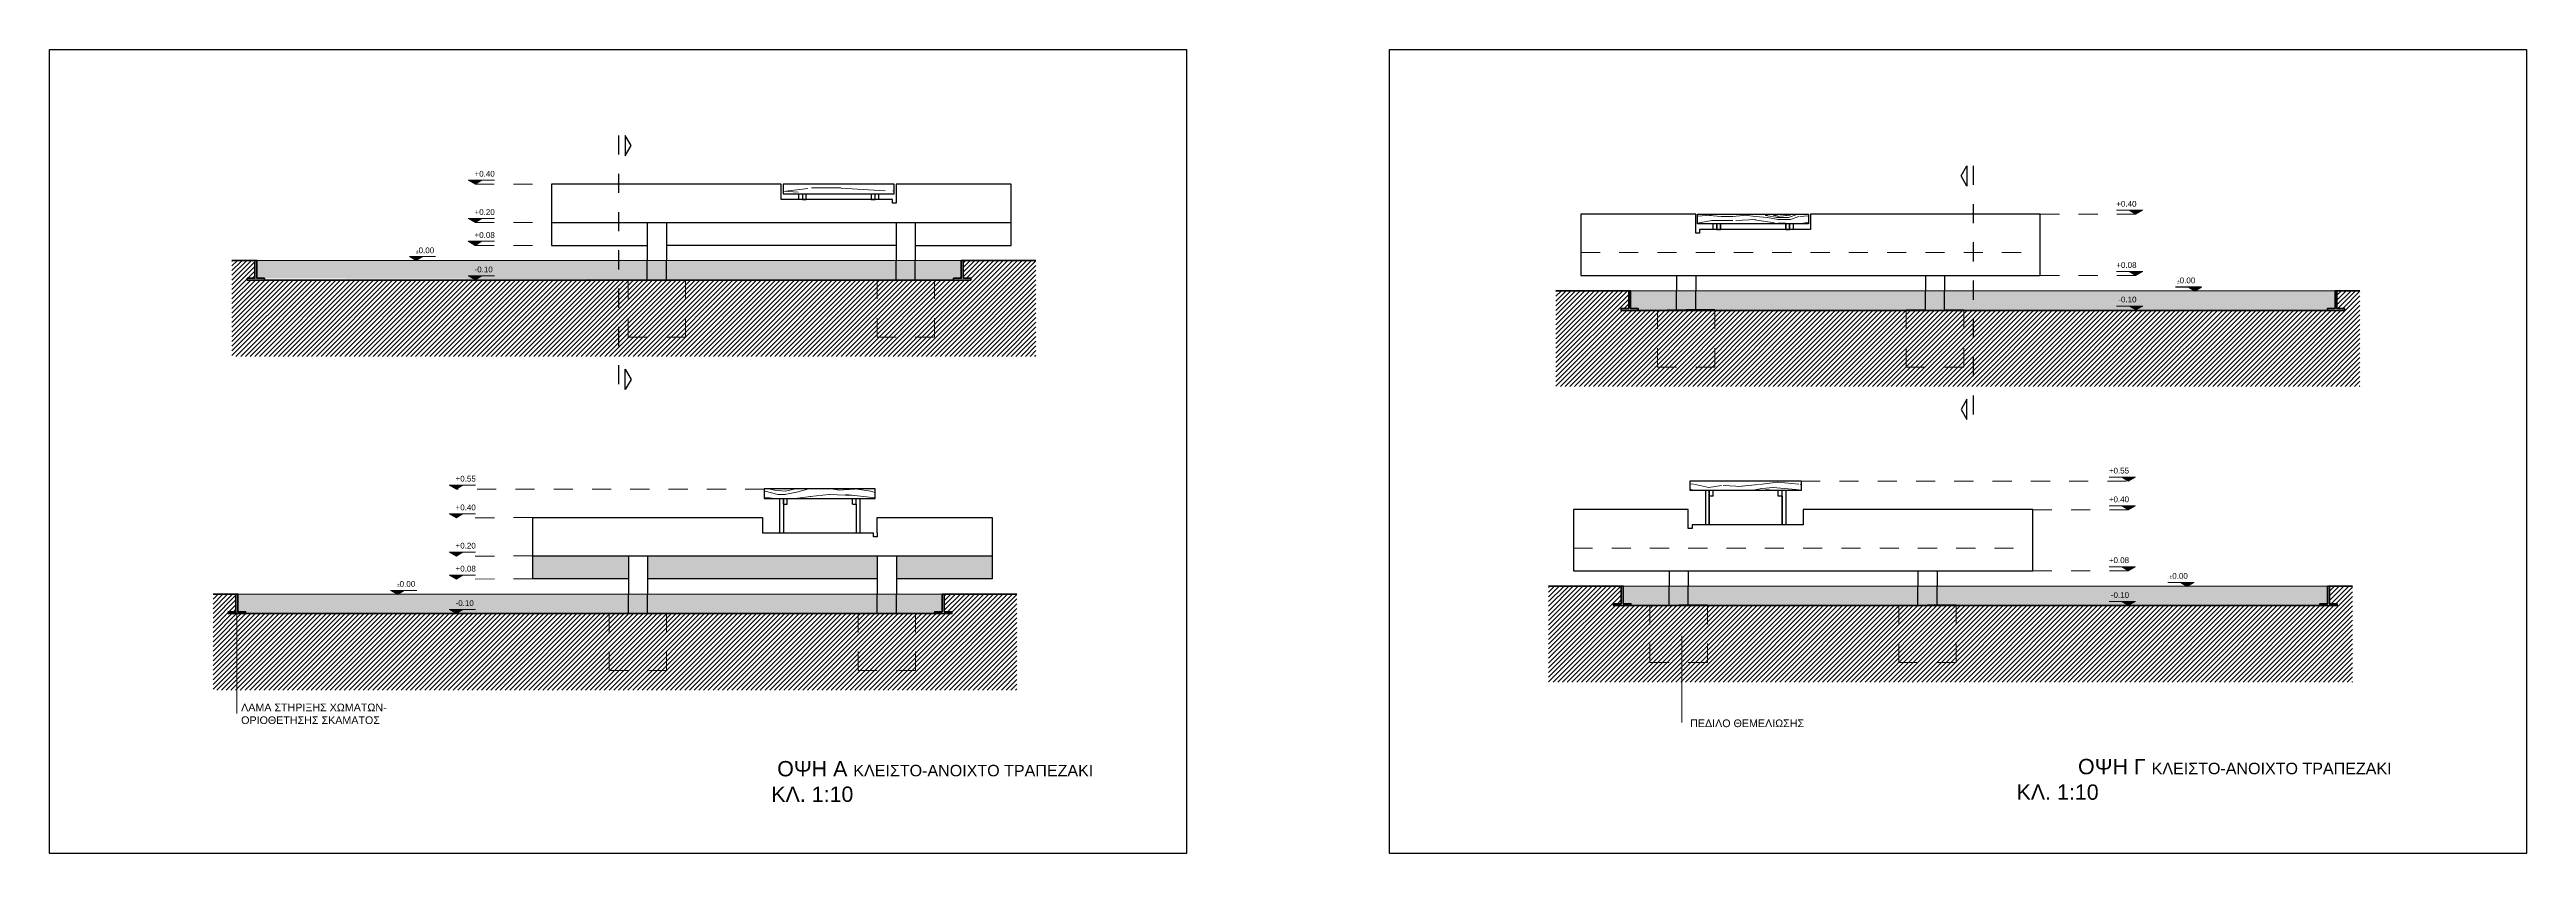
# Model space of a CAD drawing. Header units: millimetres. Extents: x -2.1 to 56.3, y -12 to 10.2.
# Drawn here: x 21 to 33.94, y 0 to 4.2 of the extents above; entities that cross this region are included whole.
import ezdxf

# ---------------------------------------------------------------- set-up
doc = ezdxf.new("R2010")
doc.units = ezdxf.units.MM
doc.header["$LTSCALE"] = 0.01
for name, pattern in [('ACAD_ISO02W100', [15, 12, -3]), ('ACAD_ISO10W100', [18, 12, -3, 0, -3]), ('DOT', [6.35, 0, -6.35])]:
    doc.linetypes.add(name, pattern=pattern)
for name, color, linetype, lineweight in [('CONCRETE', 253, 'Continuous', 30), ('EDAFOS', 32, 'Continuous', 60), ('HIDDEN', 254, 'Continuous', 20), ('METAL', 4, 'Continuous', 25), ('PROVOLH', 81, 'Continuous', 5), ('SECTION', 92, 'Continuous', 53), ('SYMBOLS', 51, 'Continuous', 15), ('TOMH', 10, 'Continuous', 25), ('WOOD', 33, 'Continuous', 30)]:
    doc.layers.add(name, color=color, linetype=linetype, lineweight=lineweight)
doc.layers.add('HATCH EDAFOS', color=45, linetype='Continuous', true_color=0xa38662)
doc.layers.add('HATCH GARBILO', color=253, linetype='Continuous', lineweight=18, true_color=0xa1a290)
doc.layers.add('HATCH WOOD', color=35, linetype='Continuous', lineweight=9, true_color=0x96704a)
doc.layers.add('ΤΕΧΤ', color=35, linetype='Continuous')
doc.styles.get("Standard").update_dxf_attribs({"font": 'arial.ttf'})
pattern_1 = [(45, (1.74, -8.093034), (-0.012347852, 0.012347852), [])]
pattern_2 = [(349.6952, (1.9105, -7.669534), (3.30000053, -0.54999718), [0.061492, -6.087695]), (0, (1.971, -7.68053), (0.55, 0.55), [0.0605, -0.4895]), (18.4349, (2.0315, -7.68053), (1.1000002, 0.5499991), [0.052177, -1.687075]), (172.875, (2.081, -7.664034), (3.85000021, -0.54999906), [0.044343, -4.389899]), (174.8056, (2.037, -7.658534), (5.50000037, -0.54999737), [0.06075, -6.014199]), (194.0362, (1.9765, -7.65303), (-1.6500003, -0.54999893), [0.068031, -2.199677]), (9.4623, (1.9545, -7.66953), (2.75000043, 0.54999898), [0.033455, -3.312064]), (353.6598, (1.9875, -7.664034), (-4.39999967, 0.55000087), [0.049805, -4.930657]), (185.7106, (2.037, -7.669534), (-4.94999968, -0.55000072), [0.0552745, -5.472157]), (168.6901, (1.982, -7.67503), (2.2000004, -0.5499987), [0.0280445, -2.776416]), (354.8056, (1.861, -7.675034), (-5.50000037, 0.54999737), [0.06075, -6.014199]), (348.6901, (1.9215, -7.68053), (-2.2000004, 0.5499987), [0.056089, -2.748371]), (0, (1.9765, -7.69153), (0.55, 0.55), [0.066, -0.484]), (20.556, (2.0425, -7.691534), (2.75000101, 1.0999978), [0.046992, -4.65221]), (3.8141, (2.0865, -7.675034), (7.69999964, 0.55000337), [0.082683, -8.18563]), (354.8056, (2.169, -7.669534), (-5.50000037, 0.54999737), [0.06075, -6.014199]), (0, (2.2295, -7.67503), (0.55, 0.55), [0.0605, -0.4895]), (5.1944, (1.74, -7.675034), (5.50000037, 0.54999737), [0.06075, -6.014199]), (354.8056, (1.8005, -7.669534), (-5.50000037, 0.54999737), [0.06075, -6.014199]), (0, (1.74, -7.66403), (0.55, 0.55), [0.033, -0.517]), (5.1944, (1.773, -7.664034), (5.50000037, 0.54999737), [0.06075, -6.014199]), (0, (1.8335, -7.65853), (0.55, 0.55), [0.055, -0.495]), (10.3048, (1.8885, -7.658534), (-3.30000053, -0.54999718), [0.061492, -6.087695]), (5.1944, (1.949, -7.647534), (5.50000037, 0.54999737), [0.06075, -6.014199]), (354.8056, (2.0095, -7.642034), (-5.50000037, 0.54999737), [0.06075, -6.014199]), (354.8056, (2.07, -7.647534), (-5.50000037, 0.54999737), [0.06075, -6.014199]), (351.8699, (2.1305, -7.65303), (-3.29999988, 0.54999965), [0.0777816, -3.811305]), (0, (2.2075, -7.66403), (0.55, 0.55), [0.0825, -0.4675]), (347.4712, (2.1855, -7.994034), (2.75000018, -0.54999978), [0.050707, -5.020042]), (354.2894, (2.235, -8.005034), (-4.94999968, 0.55000072), [0.0552745, -5.472157]), (8.1301, (2.1855, -7.99403), (3.29999988, 0.54999965), [0.038891, -3.850196]), (9.4623, (2.224, -7.98853), (2.75000043, 0.54999898), [0.06691, -3.278609]), (0, (1.74, -7.97753), (0.55, 0.55), [0.066, -0.484]), (350.5377, (1.806, -7.97753), (-2.75000043, 0.54999898), [0.033455, -3.312064]), (201.8014, (1.839, -7.98303), (1.65000015, 0.54999995), [0.029619, -2.932222]), (192.9946, (1.8115, -7.994034), (4.95000042, 1.09999867), [0.073379, -7.264536]), (352.875, (2.246, -7.994034), (-3.85000021, 0.54999906), [0.044343, -4.389899]), (7.125, (2.246, -7.994034), (3.85000021, 0.54999906), [0.044343, -4.389899]), (0, (1.74, -7.98853), (0.55, 0.55), [0.044, -0.506]), (194.0362, (1.784, -7.98853), (-1.6500003, -0.54999893), [0.045354, -2.222354]), (356.6335, (1.861, -7.972034), (-8.799999627, 0.55000603), [0.093662, -9.272501]), (357.7094, (1.9545, -7.977534), (-13.200000071, 0.549997664), [0.13761, -13.6233856]), (3.1798, (2.092, -7.983034), (9.350000276, 0.549995073), [0.099153, -9.8161134]), (9.4623, (2.191, -7.97753), (2.75000043, 0.54999898), [0.100366, -3.245154]), (10.3048, (1.74, -8.027034), (-3.30000053, -0.54999718), [0.061492, -6.087695]), (15.9454, (1.8005, -8.01603), (-2.20000007, -0.54999994), [0.080081, -3.923979]), (0, (1.8775, -7.99403), (0.55, 0.55), [0.0715, -0.4785]), (351.8699, (1.949, -7.99403), (-3.29999988, 0.54999965), [0.0777816, -3.811305]), (3.5763, (2.026, -8.005034), (8.25000036, 0.549994895), [0.0881716, -8.728999]), (351.2538, (2.114, -7.999534), (3.849999635, -0.55000231), [0.072341, -7.161779]), (345.9638, (2.1855, -8.01053), (-1.6500003, 0.54999893), [0.068031, -2.199677]), (0, (2.2515, -8.02703), (0.55, 0.55), [0.0385, -0.5115]), (174.8056, (1.861, -7.972034), (5.50000037, -0.54999737), [0.121499, -5.95345]), (355.2364, (1.74, -7.939034), (-6.05000052, 0.54999534), [0.132458, -6.49042]), (0, (1.872, -7.95003), (0.55, 0.55), [0.1265, -0.4235]), (4.0856, (1.9985, -7.950034), (7.15000008, 0.549997873), [0.154392, -7.565225]), (0, (2.1525, -7.93903), (0.55, 0.55), [0.1375, -0.4125]), (7.125, (1.74, -8.054534), (3.85000021, 0.54999906), [0.133027, -4.3012145]), (6.3402, (1.872, -8.038034), (4.39999967, 0.55000087), [0.099609, -4.880852]), (357.5104, (1.971, -8.027034), (-12.099999714, 0.550009826), [0.126619, -12.5353316]), (353.4802, (2.0975, -8.032534), (-14.299999885, 1.649999739), [0.193753, -19.1815536]), (3.0128, (1.74, -7.697034), (9.900000006, 0.550002258), [0.104645, -10.359819]), (351.8699, (1.8445, -7.69153), (-3.29999988, 0.54999965), [0.116673, -3.772415]), (357.6141, (1.96, -7.708034), (-12.650000288, 0.549990524), [0.1321144, -13.079339]), (10.6197, (2.092, -7.713534), (-6.049999123, -1.100004446), [0.0895334, -8.8638176]), (0, (2.18, -7.69703), (0.55, 0.55), [0.11, -0.44]), (356.8202, (1.74, -7.631034), (-9.350000276, 0.549995073), [0.099153, -9.8161134]), (6.009, (1.839, -7.636534), (-5.499999863, -0.549999625), [0.1050775, -10.402658]), (6.7098, (1.9435, -7.625534), (-4.95000055, -0.549996635), [0.0941446, -9.3203385]), (354.2894, (2.037, -7.614534), (-4.94999968, 0.55000072), [0.110549, -5.416883]), (347.9052, (2.147, -7.625534), (-4.94999923, 1.100003703), [0.078748, -7.796054]), (9.4623, (2.224, -7.64203), (2.75000043, 0.54999898), [0.06691, -3.278609]), (3.8141, (1.74, -7.735534), (7.699999638, 0.55000337), [0.082683, -8.18563]), (347.1957, (1.8225, -7.730034), (-7.149998816, 1.650004063), [0.1240855, -12.28448]), (0, (1.9435, -7.75753), (0.55, 0.55), [0.1375, -0.4125]), (5.4403, (2.081, -7.757534), (-6.050000172, -0.549996354), [0.1160225, -11.48624]), (6.7098, (2.1965, -7.746534), (-4.95000055, -0.549996635), [0.0941446, -9.3203385]), (0, (1.74, -7.59253), (0.55, 0.55), [0.0935, -0.4565]), (8.1301, (1.8335, -7.59253), (3.29999988, 0.54999965), [0.155564, -3.733524]), (357.6141, (1.9875, -7.570534), (-12.650000288, 0.549990524), [0.1321144, -13.079339]), (354.4725, (2.1195, -7.576034), (11.550000946, -1.099991959), [0.1712964, -16.958356]), (6.8428, (1.74, -8.093034), (-9.349999651, -1.100004399), [0.138487, -13.7101596]), (0, (1.8775, -8.07653), (0.55, 0.55), [0.154, -0.396]), (356.3478, (2.0315, -8.076534), (-17.050000518, 1.099993014), [0.259026, -25.64358]), (0, (1.74, -7.90053), (0.55, 0.55), [0.132, -0.418]), (4.7636, (1.872, -7.900534), (6.05000052, 0.54999534), [0.132458, -6.49042]), (358.1524, (2.004, -7.889534), (-16.500000255, 0.549996887), [0.1705886, -16.88828]), (357.2737, (2.1745, -7.895034), (-11.000000162, 0.54999781), [0.115631, -11.447457]), (354.8056, (1.74, -7.812534), (-5.50000037, 0.54999737), [0.121499, -5.95345]), (0, (1.861, -7.82353), (0.55, 0.55), [0.176, -0.374]), (1.9092, (2.037, -7.823534), (15.949999467, 0.550013333), [0.165092, -16.344072]), (3.5763, (2.202, -7.818034), (8.25000036, 0.549994895), [0.0881716, -8.728999])]

msp = doc.modelspace()

# ---------------------------------------------------------------- hatches: boundary and pattern name
at = {"layer": 'HATCH EDAFOS', "transparency": 33554585}
h = msp.add_hatch(dxfattribs=at)
h.set_pattern_fill('ANSI31', color=256, scale=0.0055)
h.set_pattern_definition([(45, (6.953278, 0.911973), (-0.012347852, 0.012347852), [])])
h.paths.add_polyline_path([(22.123, 2.997), (22.123, 2.995), (22.033, 2.995), (22.033, 3.005), (22.073, 3.005), (22.073, 3.095), (21.953, 3.095), (21.953, 2.597), (26.153, 2.597), (26.153, 3.095), (25.773, 3.095), (25.773, 3.005), (25.813, 3.005), (25.813, 2.995), (25.723, 2.995), (25.723, 2.997)])
h = msp.add_hatch(dxfattribs=at)
h.set_pattern_fill('ANSI31', color=256, scale=0.0055)
h.set_pattern_definition(pattern_1)
h.paths.add_polyline_path([(32.99, 2.837), (32.95, 2.837), (29.3, 2.84), (29.3, 2.837), (29.21, 2.837), (29.21, 2.847), (29.25, 2.847), (29.25, 2.937), (28.87, 2.937), (28.87, 2.44), (33.07, 2.44), (33.07, 2.937), (32.95, 2.94), (32.95, 2.847), (32.99, 2.847)])
h = msp.add_hatch(dxfattribs=at)
h.set_pattern_fill('ANSI31', color=256, scale=0.0055)
h.set_pattern_definition(pattern_1)
h.paths.add_polyline_path([(25.674, 1.263), (25.714, 1.263), (25.714, 1.253), (21.934, 1.253), (21.934, 1.263), (21.974, 1.263), (21.974, 1.353), (21.854, 1.353), (21.854, 0.853), (26.054, 0.853), (26.054, 1.353), (25.674, 1.353)])
h = msp.add_hatch(dxfattribs=at)
h.set_pattern_fill('ANSI31', color=256, scale=0.0055)
h.set_pattern_definition(pattern_1)
h.paths.add_polyline_path([(29.171, 1.295), (32.951, 1.295), (32.951, 1.305), (32.911, 1.305), (32.911, 1.395), (33.031, 1.395), (33.031, 0.895), (28.831, 0.895), (28.831, 1.395), (29.211, 1.397), (29.211, 1.305), (29.171, 1.305)])
at = {"layer": 'HATCH GARBILO', "transparency": 33554483}
h = msp.add_hatch(color=256, dxfattribs=at)
h.dxf.hatch_style = 1
h.paths.add_polyline_path([(24.024, 1.555), (23.524, 1.555), (23.524, 1.435), (24.024, 1.435)])
h.paths.add_polyline_path([(25.324, 1.555), (24.124, 1.555), (24.124, 1.435), (25.324, 1.435)])
h.paths.add_polyline_path([(25.924, 1.555), (25.424, 1.555), (25.424, 1.435), (25.924, 1.435)])
at = {"layer": 'HATCH WOOD', "transparency": 33554636}
h = msp.add_hatch(dxfattribs=at)
h.set_pattern_fill('4WOOD006', color=256, scale=0.55, pattern_type=2)
h.set_pattern_definition(pattern_2)
h.paths.add_polyline_path([(25.413, 3.497), (24.833, 3.497), (24.833, 3.447), (25.413, 3.447)])
h.paths.add_polyline_path([(24.734, 1.855), (24.734, 1.905), (25.314, 1.905), (25.314, 1.855)])
h = msp.add_hatch(dxfattribs=at)
h.set_pattern_fill('4WOOD006', color=256, scale=0.55, pattern_type=2)
h.set_pattern_definition(pattern_2)
h.paths.add_polyline_path([(30.19, 3.34), (29.61, 3.34), (29.61, 3.29), (30.19, 3.29)])
at = {"layer": 'HATCH WOOD', "transparency": 33554585}
h = msp.add_hatch(dxfattribs=at)
h.set_pattern_fill('4WOOD006', color=256, scale=0.55, pattern_type=2)
h.set_pattern_definition([(349.6952, (9.00155, 0.781325), (3.30000053, -0.54999718), [0.061492, -6.087695]), (0, (9.06205, 0.7703), (0.55, 0.55), [0.0605, -0.4895]), (18.4349, (9.12255, 0.77032), (1.1000002, 0.5499991), [0.052177, -1.687075]), (172.875, (9.17205, 0.786825), (3.8500002, -0.54999906), [0.044343, -4.389899]), (174.8056, (9.12805, 0.792325), (5.50000037, -0.54999737), [0.06075, -6.014199]), (194.0362, (9.06755, 0.79782), (-1.6500003, -0.5499989), [0.068031, -2.199677]), (9.4623, (9.04555, 0.781325), (2.75000043, 0.54999898), [0.033455, -3.312064]), (353.6598, (9.07855, 0.786825), (-4.39999967, 0.55000087), [0.049805, -4.930657]), (185.7106, (9.12805, 0.781325), (-4.94999968, -0.55000072), [0.055274, -5.472157]), (168.6901, (9.07305, 0.77582), (2.2000004, -0.5499987), [0.028044, -2.776416]), (354.8056, (8.95205, 0.775825), (-5.50000037, 0.54999737), [0.06075, -6.014199]), (348.6901, (9.01255, 0.77032), (-2.2000004, 0.5499987), [0.056089, -2.748371]), (0, (9.06755, 0.7593), (0.55, 0.55), [0.066, -0.484]), (20.556, (9.13355, 0.759325), (2.75000101, 1.0999978), [0.046992, -4.65221]), (3.8141, (9.17755, 0.775825), (7.69999964, 0.55000337), [0.082683, -8.18563]), (354.8056, (9.26005, 0.781325), (-5.50000037, 0.54999737), [0.06075, -6.014199]), (0, (9.32055, 0.7758), (0.55, 0.55), [0.0605, -0.4895]), (5.1944, (8.83105, 0.775825), (5.50000037, 0.54999737), [0.06075, -6.014199]), (354.8056, (8.89155, 0.781325), (-5.50000037, 0.54999737), [0.06075, -6.014199]), (0, (8.83105, 0.7868), (0.55, 0.55), [0.033, -0.517]), (5.1944, (8.86405, 0.786825), (5.50000037, 0.54999737), [0.06075, -6.014199]), (0, (8.92455, 0.7923), (0.55, 0.55), [0.055, -0.495]), (10.3048, (8.97955, 0.792325), (-3.30000053, -0.54999718), [0.061492, -6.087695]), (5.1944, (9.04005, 0.803325), (5.50000037, 0.54999737), [0.06075, -6.014199]), (354.8056, (9.10055, 0.808825), (-5.50000037, 0.54999737), [0.06075, -6.014199]), (354.8056, (9.16105, 0.803325), (-5.50000037, 0.54999737), [0.06075, -6.014199]), (351.8699, (9.22155, 0.797825), (-3.29999988, 0.54999965), [0.077782, -3.811305]), (0, (9.29855, 0.7868), (0.55, 0.55), [0.0825, -0.4675]), (347.4712, (9.27655, 0.456825), (2.75000018, -0.54999978), [0.050707, -5.020042]), (354.2894, (9.32605, 0.445825), (-4.94999968, 0.55000072), [0.055274, -5.472157]), (8.1301, (9.27655, 0.456825), (3.29999988, 0.54999965), [0.038891, -3.850196]), (9.4623, (9.31505, 0.462325), (2.75000043, 0.54999898), [0.06691, -3.278609]), (0, (8.83105, 0.4733), (0.55, 0.55), [0.066, -0.484]), (350.5377, (8.89705, 0.473325), (-2.75000043, 0.54999898), [0.033455, -3.312064]), (201.8014, (8.93005, 0.46782), (1.65000015, 0.54999995), [0.029619, -2.932222]), (192.9946, (8.90255, 0.456825), (4.95000042, 1.09999867), [0.073379, -7.264536]), (352.875, (9.33705, 0.456825), (-3.8500002, 0.54999906), [0.044343, -4.389899]), (7.125, (9.33705, 0.456825), (3.8500002, 0.54999906), [0.044343, -4.389899]), (0, (8.83105, 0.4623), (0.55, 0.55), [0.044, -0.506]), (194.0362, (8.87505, 0.46232), (-1.6500003, -0.5499989), [0.045354, -2.222354]), (356.6335, (8.952048, 0.478825), (-8.799999627, 0.55000603), [0.093662, -9.272501]), (357.7094, (9.045548, 0.473325), (-13.20000007, 0.549997664), [0.13761, -13.623386]), (3.1798, (9.183048, 0.467825), (9.350000276, 0.549995073), [0.099153, -9.816113]), (9.4623, (9.28205, 0.473325), (2.75000043, 0.54999898), [0.100366, -3.245154]), (10.3048, (8.83105, 0.423825), (-3.30000053, -0.54999718), [0.061492, -6.087695]), (15.9454, (8.89155, 0.434825), (-2.20000007, -0.54999994), [0.080081, -3.923979]), (0, (8.96855, 0.4568), (0.55, 0.55), [0.0715, -0.4785]), (351.8699, (9.04005, 0.456825), (-3.29999988, 0.54999965), [0.077782, -3.811305]), (3.5763, (9.11705, 0.445825), (8.25000036, 0.549994895), [0.088172, -8.728999]), (351.2538, (9.20505, 0.451325), (3.849999635, -0.55000231), [0.072341, -7.161779]), (345.9638, (9.27655, 0.44032), (-1.6500003, 0.5499989), [0.068031, -2.199677]), (0, (9.34255, 0.4238), (0.55, 0.55), [0.0385, -0.5115]), (174.8056, (8.95205, 0.478825), (5.50000037, -0.54999737), [0.121499, -5.95345]), (355.2364, (8.83105, 0.511825), (-6.05000052, 0.54999534), [0.132458, -6.49042]), (0, (8.96305, 0.5008), (0.55, 0.55), [0.1265, -0.4235]), (4.0856, (9.08955, 0.500825), (7.15000008, 0.54999787), [0.154392, -7.565225]), (0, (9.24355, 0.5118), (0.55, 0.55), [0.1375, -0.4125]), (7.125, (8.83105, 0.396325), (3.8500002, 0.54999906), [0.133027, -4.301214]), (6.3402, (8.96305, 0.412825), (4.39999967, 0.55000087), [0.099609, -4.880852]), (357.5104, (9.062048, 0.423825), (-12.099999714, 0.550009826), [0.126619, -12.535332]), (353.4802, (9.188548, 0.418325), (-14.299999885, 1.649999739), [0.193753, -19.1815536]), (3.0128, (8.831048, 0.753825), (9.900000006, 0.550002258), [0.104645, -10.359819]), (351.8699, (8.93555, 0.759325), (-3.29999988, 0.54999965), [0.116673, -3.772415]), (357.6141, (9.051048, 0.742825), (-12.650000288, 0.549990524), [0.132114, -13.079339]), (10.6197, (9.183048, 0.737325), (-6.04999912, -1.100004446), [0.089533, -8.863818]), (0, (9.27105, 0.7538), (0.55, 0.55), [0.11, -0.44]), (356.8202, (8.831048, 0.819825), (-9.350000276, 0.549995073), [0.099153, -9.816113]), (6.009, (8.930048, 0.814325), (-5.499999863, -0.549999625), [0.1050775, -10.402658]), (6.7098, (9.034548, 0.825325), (-4.95000055, -0.549996635), [0.094145, -9.3203385]), (354.2894, (9.12805, 0.836325), (-4.94999968, 0.55000072), [0.110549, -5.416883]), (347.9052, (9.23805, 0.825325), (-4.94999923, 1.1000037), [0.078748, -7.796054]), (9.4623, (9.31505, 0.808825), (2.75000043, 0.54999898), [0.06691, -3.278609]), (3.8141, (8.83105, 0.715325), (7.69999964, 0.55000337), [0.082683, -8.18563]), (347.1957, (8.913548, 0.720825), (-7.149998816, 1.650004063), [0.1240855, -12.28448]), (0, (9.03455, 0.6933), (0.55, 0.55), [0.1375, -0.4125]), (5.4403, (9.172048, 0.693325), (-6.050000172, -0.549996354), [0.1160225, -11.48624]), (6.7098, (9.287548, 0.704325), (-4.95000055, -0.549996635), [0.094145, -9.3203385]), (0, (8.83105, 0.8583), (0.55, 0.55), [0.0935, -0.4565]), (8.1301, (8.92455, 0.858325), (3.29999988, 0.54999965), [0.155564, -3.733524]), (357.6141, (9.078548, 0.880325), (-12.650000288, 0.549990524), [0.132114, -13.079339]), (354.4725, (9.210548, 0.874825), (11.550000946, -1.099991959), [0.1712964, -16.958356]), (6.8428, (8.831048, 0.357825), (-9.34999965, -1.100004399), [0.138487, -13.71016]), (0, (8.96855, 0.3743), (0.55, 0.55), [0.154, -0.396]), (356.3478, (9.122548, 0.374325), (-17.050000518, 1.099993014), [0.259026, -25.64358]), (0, (8.83105, 0.5503), (0.55, 0.55), [0.132, -0.418]), (4.7636, (8.96305, 0.550325), (6.05000052, 0.54999534), [0.132458, -6.49042]), (358.1524, (9.095048, 0.561325), (-16.500000255, 0.549996887), [0.1705886, -16.88828]), (357.2737, (9.265548, 0.555825), (-11.000000162, 0.54999781), [0.115631, -11.447457]), (354.8056, (8.83105, 0.638325), (-5.50000037, 0.54999737), [0.121499, -5.95345]), (0, (8.95205, 0.6273), (0.55, 0.55), [0.176, -0.374]), (1.9092, (9.128048, 0.627325), (15.949999467, 0.550013333), [0.165092, -16.344072]), (3.5763, (9.29305, 0.632825), (8.25000036, 0.549994895), [0.088172, -8.728999])])
h.paths.add_polyline_path([(30.151, 1.947), (29.571, 1.947), (29.571, 1.897), (30.151, 1.897)])
at = {"layer": 'PROVOLH', "transparency": 33554470}
h = msp.add_hatch(dxfattribs=at)
h.set_pattern_fill('AR-SAND', color=256, scale=0.0017)
h.paths.add_polyline_path([(25.763, 3.097), (22.083, 3.097), (22.083, 3.005), (22.123, 3.005), (25.723, 2.995), (25.723, 3.005), (25.763, 3.005)])
h.paths.add_polyline_path([(24.523, 2.366), (25.374, 2.366), (25.374, 2.516), (24.523, 2.516)], flags=9)
h.paths.add_polyline_path([(21.988, 0.653), (22.771, 0.653), (22.771, 0.803), (21.988, 0.803)], flags=9)
h.paths.add_polyline_path([(24.751, 0.224), (26.473, 0.224), (26.473, 0.522), (24.751, 0.522)], flags=9)
h = msp.add_hatch(dxfattribs=at)
h.set_pattern_fill('AR-SAND', color=256, scale=0.0017)
h.paths.add_polyline_path([(32.901, 1.397), (29.221, 1.397), (29.221, 1.305), (29.261, 1.305), (29.261, 1.295), (29.361, 1.295), (29.361, 1.297), (29.511, 1.297), (30.661, 1.297), (30.661, 1.297), (30.811, 1.297), (32.861, 1.295), (32.861, 1.305), (32.901, 1.305)])
h.paths.add_polyline_path([(31.05, 2.94), (29.26, 2.94), (29.26, 2.847), (29.3, 2.847), (29.3, 2.837), (29.4, 2.837), (29.4, 2.84), (29.55, 2.84), (30.7, 2.839), (30.7, 2.84), (30.85, 2.84), (31.05, 2.839)])
h.paths.add_polyline_path([(32.94, 2.94), (31.05, 2.94), (31.05, 2.837), (32.9, 2.837), (32.9, 2.847), (32.94, 2.847)])
h.paths.add_polyline_path([(24.523, 2.366), (25.374, 2.366), (25.374, 2.516), (24.523, 2.516)], flags=9)
h.paths.add_polyline_path([(21.988, 0.653), (22.771, 0.653), (22.771, 0.803), (21.988, 0.803)], flags=9)
h.paths.add_polyline_path([(24.751, 0.224), (26.473, 0.224), (26.473, 0.522), (24.751, 0.522)], flags=9)
h = msp.add_hatch(dxfattribs=at)
h.set_pattern_fill('AR-SAND', color=256, scale=0.0017)
h.paths.add_polyline_path([(25.664, 1.355), (21.984, 1.355), (21.984, 1.263), (22.024, 1.263), (22.024, 1.253), (25.624, 1.253), (25.624, 1.263), (25.664, 1.263)])
at = {"layer": 'SYMBOLS', "transparency": 33554508}
h = msp.add_hatch(color=256, dxfattribs=at)
h.dxf.hatch_style = 1
h.paths.add_polyline_path([(23.259, 3.518), (23.224, 3.518), (23.187, 3.518), (23.223, 3.497)])
h = msp.add_hatch(color=256, dxfattribs=at)
h.dxf.hatch_style = 1
h.paths.add_polyline_path([(23.259, 3.318), (23.224, 3.318), (23.187, 3.318), (23.223, 3.297)])
h = msp.add_hatch(color=256, dxfattribs=at)
h.dxf.hatch_style = 1
h.paths.add_polyline_path([(31.865, 3.36), (31.899, 3.36), (31.936, 3.36), (31.9, 3.34)])
h = msp.add_hatch(color=256, dxfattribs=at)
h.dxf.hatch_style = 1
h.paths.add_polyline_path([(22.952, 3.118), (22.918, 3.118), (22.88, 3.118), (22.916, 3.097)])
h = msp.add_hatch(color=256, dxfattribs=at)
h.dxf.hatch_style = 1
h.paths.add_polyline_path([(23.259, 3.198), (23.224, 3.198), (23.187, 3.198), (23.223, 3.177)])
h = msp.add_hatch(color=256, dxfattribs=at)
h.dxf.hatch_style = 1
h.paths.add_polyline_path([(23.259, 3.018), (23.224, 3.018), (23.187, 3.018), (23.223, 2.997)])
h = msp.add_hatch(color=256, dxfattribs=at)
h.dxf.hatch_style = 1
h.paths.add_polyline_path([(31.865, 3.04), (31.899, 3.04), (31.936, 3.04), (31.9, 3.02)])
h = msp.add_hatch(color=256, dxfattribs=at)
h.dxf.hatch_style = 1
h.paths.add_polyline_path([(31.865, 2.86), (31.899, 2.86), (31.936, 2.86), (31.9, 2.84)])
h = msp.add_hatch(color=256, dxfattribs=at)
h.dxf.hatch_style = 1
h.paths.add_polyline_path([(32.171, 2.96), (32.206, 2.96), (32.243, 2.96), (32.207, 2.94)])
h = msp.add_hatch(color=256, dxfattribs=at)
h.dxf.hatch_style = 1
h.paths.add_polyline_path([(32.171, 2.958), (32.206, 2.958), (32.243, 2.958), (32.207, 2.937)])
h = msp.add_hatch(color=256, dxfattribs=at)
h.dxf.hatch_style = 1
h.paths.add_polyline_path([(31.826, 1.966), (31.86, 1.966), (31.897, 1.966), (31.861, 1.945)])
h = msp.add_hatch(color=256, dxfattribs=at)
h.dxf.hatch_style = 1
h.paths.add_polyline_path([(23.16, 1.924), (23.125, 1.924), (23.088, 1.924), (23.124, 1.903)])
h = msp.add_hatch(color=256, dxfattribs=at)
h.dxf.hatch_style = 1
h.paths.add_polyline_path([(31.826, 1.816), (31.86, 1.816), (31.897, 1.816), (31.861, 1.795)])
h = msp.add_hatch(color=256, dxfattribs=at)
h.dxf.hatch_style = 1
h.paths.add_polyline_path([(23.16, 1.774), (23.125, 1.774), (23.088, 1.774), (23.124, 1.753)])
h = msp.add_hatch(color=256, dxfattribs=at)
h.dxf.hatch_style = 1
h.paths.add_polyline_path([(23.16, 1.574), (23.125, 1.574), (23.088, 1.574), (23.124, 1.553)])
h = msp.add_hatch(color=256, dxfattribs=at)
h.dxf.hatch_style = 1
h.paths.add_polyline_path([(23.16, 1.454), (23.125, 1.454), (23.088, 1.454), (23.124, 1.433)])
h = msp.add_hatch(color=256, dxfattribs=at)
h.dxf.hatch_style = 1
h.paths.add_polyline_path([(31.826, 1.498), (31.86, 1.498), (31.897, 1.498), (31.861, 1.477)])
h = msp.add_hatch(color=256, dxfattribs=at)
h.dxf.hatch_style = 1
h.paths.add_polyline_path([(22.853, 1.374), (22.819, 1.374), (22.781, 1.374), (22.817, 1.353)])
h = msp.add_hatch(color=256, dxfattribs=at)
h.dxf.hatch_style = 1
h.paths.add_polyline_path([(31.826, 1.316), (31.86, 1.316), (31.897, 1.316), (31.861, 1.295)])
h = msp.add_hatch(color=256, dxfattribs=at)
h.dxf.hatch_style = 1
h.paths.add_polyline_path([(32.132, 1.416), (32.167, 1.416), (32.204, 1.416), (32.168, 1.395)])
h = msp.add_hatch(color=256, dxfattribs=at)
h.dxf.hatch_style = 1
h.paths.add_polyline_path([(23.16, 1.274), (23.125, 1.274), (23.088, 1.274), (23.124, 1.253)])

# ---------------------------------------------------------------- linework, layer by layer
for points in [[(23.97, 4.2), (26.94, 4.2), (26.94, 0), (23.97, 0), (21, 0), (21, 4.2)], [(30.97, 4.2), (33.94, 4.2), (33.94, 0), (30.97, 0), (28, 0), (28, 4.2)]]:
    msp.add_lwpolyline(points, close=True)
at = {"layer": 'CONCRETE'}
for p, q in [((23.623, 3.297), (26.023, 3.297)), ((23.524, 1.555), (25.924, 1.555))]:
    msp.add_line(p, q, dxfattribs=at)
for points in [[(25.523, 3.177), (26.023, 3.177), (26.023, 3.497), (25.423, 3.497), (25.423, 3.417), (25.423, 3.397), (25.403, 3.397), (25.403, 3.417), (24.823, 3.417), (24.823, 3.497), (23.623, 3.497), (23.623, 3.177), (24.123, 3.177)], [(25.423, 3.177), (24.223, 3.177)], [(24.024, 1.435), (23.524, 1.435), (23.524, 1.755), (24.724, 1.755), (24.724, 1.675), (25.304, 1.675)], [(25.324, 1.675), (25.324, 1.755), (25.924, 1.755), (25.924, 1.435), (25.424, 1.435)], [(25.324, 1.675), (25.324, 1.655), (25.304, 1.655), (25.304, 1.675)], [(25.324, 1.435), (24.124, 1.435)]]:
    msp.add_lwpolyline(points, dxfattribs=at)
for points in [[(31.4, 3.02), (31.4, 3.34), (30.2, 3.34), (30.2, 3.26), (29.62, 3.26), (29.62, 3.24), (29.6, 3.24), (29.6, 3.26), (29.6, 3.34), (29, 3.34), (29, 3.02)], [(28.961, 1.477), (31.361, 1.477), (31.361, 1.797), (30.161, 1.797), (30.161, 1.717), (29.581, 1.717), (29.581, 1.697), (29.561, 1.697), (29.561, 1.717), (29.561, 1.797), (28.961, 1.797)]]:
    msp.add_lwpolyline(points, close=True, dxfattribs=at)
at = {"layer": 'EDAFOS'}
for p, q in [((21.953, 3.097), (22.073, 3.097)), ((22.073, 3.097), (22.073, 3.005)), ((22.073, 3.097), (22.073, 3.005)), ((25.763, 3.097), (25.763, 3.005)), ((25.763, 3.097), (25.763, 3.005)), ((25.773, 3.097), (26.153, 3.097)), ((29.25, 2.94), (28.87, 2.94)), ((29.25, 2.94), (29.25, 2.847)), ((29.25, 2.94), (29.25, 2.847)), ((32.94, 2.94), (32.94, 2.847)), ((32.94, 2.94), (32.94, 2.847)), ((33.07, 2.94), (32.95, 2.94)), ((32.95, 2.837), (29.25, 2.837)), ((32.95, 2.837), (29.25, 2.837)), ((21.854, 1.355), (21.974, 1.355)), ((21.974, 1.355), (21.974, 1.263)), ((21.974, 1.355), (21.974, 1.263)), ((25.664, 1.355), (25.664, 1.263)), ((25.664, 1.355), (25.664, 1.263)), ((25.674, 1.355), (26.054, 1.355)), ((29.211, 1.397), (28.831, 1.397)), ((29.211, 1.397), (29.211, 1.305)), ((29.211, 1.397), (29.211, 1.305)), ((32.911, 1.295), (29.211, 1.295)), ((32.901, 1.397), (32.901, 1.305)), ((32.901, 1.397), (32.901, 1.305)), ((33.031, 1.397), (32.911, 1.397)), ((21.974, 1.253), (25.674, 1.253))]:
    msp.add_line(p, q, dxfattribs=at)
at = {"layer": 'HIDDEN', "linetype": 'ACAD_ISO02W100', "ltscale": 0.04}
for p, q in [((29, 3.14), (31.4, 3.14)), ((24.023, 2.697), (24.023, 2.997)), ((24.173, 2.997), (24.323, 2.997)), ((24.323, 2.997), (24.323, 2.697)), ((25.323, 2.697), (25.323, 2.997)), ((25.473, 2.997), (25.623, 2.997)), ((25.623, 2.997), (25.623, 2.697)), ((29.55, 2.84), (29.4, 2.84)), ((29.4, 2.84), (29.4, 2.54)), ((29.7, 2.54), (29.7, 2.84)), ((31, 2.84), (30.7, 2.84)), ((30.7, 2.84), (30.7, 2.54)), ((31, 2.54), (31, 2.84)), ((24.323, 2.697), (24.023, 2.697)), ((25.623, 2.697), (25.323, 2.697)), ((29.4, 2.54), (29.7, 2.54)), ((30.7, 2.54), (31, 2.54)), ((28.961, 1.595), (31.361, 1.595)), ((29.511, 1.297), (29.361, 1.297)), ((29.361, 1.297), (29.361, 0.997)), ((29.661, 0.997), (29.661, 1.297)), ((30.811, 1.297), (30.661, 1.297)), ((30.661, 1.297), (30.661, 0.997)), ((30.961, 0.997), (30.961, 1.297)), ((23.924, 0.955), (23.924, 1.255)), ((24.074, 1.255), (24.224, 1.255)), ((24.224, 1.255), (24.224, 0.955)), ((25.224, 0.955), (25.224, 1.255)), ((25.374, 1.255), (25.524, 1.255)), ((25.524, 1.255), (25.524, 0.955)), ((24.224, 0.955), (23.924, 0.955)), ((25.524, 0.955), (25.224, 0.955)), ((29.361, 0.997), (29.661, 0.997)), ((30.661, 0.997), (30.961, 0.997))]:
    msp.add_line(p, q, dxfattribs=at)
at = {"layer": 'METAL'}
for p, q in [((24.913, 3.447), (24.913, 3.417)), ((24.933, 3.447), (24.933, 3.417)), ((24.933, 3.417), (24.953, 3.417)), ((24.953, 3.417), (24.953, 3.447)), ((25.293, 3.447), (25.293, 3.417)), ((25.293, 3.417), (25.313, 3.417)), ((25.313, 3.417), (25.313, 3.447)), ((25.333, 3.417), (25.333, 3.447)), ((24.123, 3.297), (24.123, 3.097)), ((24.223, 3.297), (24.223, 3.097)), ((25.423, 3.297), (25.423, 3.097)), ((25.523, 3.297), (25.523, 3.097)), ((29.69, 3.29), (29.69, 3.26)), ((29.71, 3.26), (29.71, 3.29)), ((29.71, 3.29), (29.71, 3.26)), ((29.73, 3.26), (29.71, 3.26)), ((29.71, 3.26), (29.73, 3.26)), ((29.73, 3.29), (29.73, 3.26)), ((29.73, 3.26), (29.73, 3.29)), ((30.07, 3.26), (30.07, 3.29)), ((30.07, 3.29), (30.07, 3.26)), ((30.09, 3.26), (30.07, 3.26)), ((30.07, 3.26), (30.09, 3.26)), ((30.09, 3.29), (30.09, 3.26)), ((30.09, 3.26), (30.09, 3.29)), ((30.11, 3.26), (30.11, 3.29)), ((24.023, 2.997), (24.173, 2.997)), ((24.123, 2.997), (24.123, 3.097)), ((24.223, 2.997), (24.223, 3.097)), ((25.323, 2.997), (25.473, 2.997)), ((25.423, 2.997), (25.423, 3.097)), ((25.523, 2.997), (25.523, 3.097)), ((29.5, 3.02), (29.5, 2.94)), ((29.6, 3.02), (29.6, 2.94)), ((30.8, 3.02), (30.8, 2.94)), ((30.9, 3.02), (30.9, 2.94)), ((29.5, 2.84), (29.5, 2.94)), ((29.6, 2.84), (29.6, 2.94)), ((30.8, 2.84), (30.8, 2.94)), ((30.9, 2.84), (30.9, 2.94)), ((29.7, 2.84), (29.55, 2.84)), ((24.814, 1.855), (24.814, 1.675)), ((24.814, 1.855), (24.834, 1.855)), ((24.834, 1.825), (24.834, 1.855)), ((24.834, 1.855), (24.854, 1.855)), ((24.834, 1.855), (24.834, 1.675)), ((24.834, 1.825), (24.854, 1.825)), ((24.854, 1.825), (24.854, 1.855)), ((25.194, 1.825), (25.194, 1.855)), ((25.194, 1.855), (25.214, 1.855)), ((25.194, 1.825), (25.214, 1.825)), ((25.214, 1.825), (25.214, 1.855)), ((25.214, 1.855), (25.234, 1.855)), ((25.214, 1.825), (25.214, 1.675)), ((25.234, 1.855), (25.234, 1.675)), ((29.651, 1.897), (29.651, 1.718)), ((29.671, 1.898), (29.671, 1.718)), ((29.671, 1.717), (29.671, 1.897)), ((29.691, 1.897), (29.671, 1.897)), ((29.691, 1.867), (29.671, 1.867)), ((29.691, 1.867), (29.691, 1.897)), ((30.051, 1.897), (30.031, 1.897)), ((30.031, 1.867), (30.031, 1.897)), ((30.051, 1.867), (30.031, 1.867)), ((30.051, 1.717), (30.051, 1.897)), ((30.051, 1.867), (30.051, 1.717)), ((30.071, 1.897), (30.071, 1.717)), ((24.024, 1.555), (24.024, 1.355)), ((24.124, 1.555), (24.124, 1.355)), ((25.324, 1.555), (25.324, 1.355)), ((25.424, 1.555), (25.424, 1.355)), ((29.461, 1.477), (29.461, 1.397)), ((29.561, 1.477), (29.561, 1.397)), ((30.761, 1.477), (30.761, 1.397)), ((30.861, 1.477), (30.861, 1.397)), ((24.024, 1.255), (24.024, 1.355)), ((24.124, 1.255), (24.124, 1.355)), ((25.324, 1.255), (25.324, 1.355)), ((25.424, 1.255), (25.424, 1.355)), ((29.461, 1.297), (29.461, 1.397)), ((29.661, 1.297), (29.511, 1.297)), ((29.561, 1.297), (29.561, 1.397)), ((30.761, 1.297), (30.761, 1.397)), ((30.961, 1.297), (30.811, 1.297)), ((30.861, 1.297), (30.861, 1.397)), ((23.924, 1.255), (24.074, 1.255)), ((25.224, 1.255), (25.374, 1.255))]:
    msp.add_line(p, q, dxfattribs=at)
at = {"layer": 'PROVOLH'}
for p, q in [((22.083, 3.097), (25.763, 3.097)), ((29.26, 2.94), (32.94, 2.94)), ((21.984, 1.355), (25.664, 1.355)), ((29.221, 1.397), (32.901, 1.397))]:
    msp.add_line(p, q, dxfattribs=at)
at = {"layer": 'SECTION'}
for p, q in [((22.073, 3.097), (22.073, 3.005)), ((22.073, 3.097), (22.073, 3.005)), ((22.083, 3.007), (22.083, 3.097)), ((25.763, 3.097), (25.763, 3.005)), ((25.763, 3.097), (25.763, 3.005)), ((25.763, 3.007), (25.763, 3.087)), ((25.773, 3.007), (25.773, 3.097)), ((29.25, 2.94), (29.25, 2.847)), ((29.25, 2.94), (29.25, 2.847)), ((29.26, 2.85), (29.26, 2.94)), ((32.94, 2.94), (32.94, 2.847)), ((32.94, 2.94), (32.94, 2.847)), ((32.95, 2.85), (32.95, 2.94)), ((21.974, 1.355), (21.974, 1.263)), ((21.974, 1.355), (21.974, 1.263)), ((21.984, 1.265), (21.984, 1.355)), ((25.664, 1.355), (25.664, 1.263)), ((25.664, 1.355), (25.664, 1.263)), ((25.664, 1.265), (25.664, 1.345)), ((25.674, 1.265), (25.674, 1.355)), ((29.211, 1.397), (29.211, 1.305)), ((29.211, 1.397), (29.211, 1.305)), ((29.221, 1.307), (29.221, 1.397)), ((29.261, 1.297), (29.261, 1.307)), ((32.901, 1.397), (32.901, 1.305)), ((32.901, 1.397), (32.901, 1.305)), ((32.911, 1.307), (32.911, 1.397))]:
    msp.add_line(p, q, dxfattribs=at)
for points in [[(22.083, 2.995), (22.033, 2.995), (22.033, 3.005), (22.073, 3.005), (22.073, 3.097), (22.083, 3.097)], [(22.073, 2.995), (25.773, 2.995), (22.073, 2.995), (22.123, 2.995), (22.123, 3.005), (22.083, 3.005), (22.083, 3.097), (22.073, 3.097)], [(25.773, 2.995), (25.723, 2.995), (25.723, 3.005), (25.763, 3.005), (25.763, 3.097), (25.773, 3.097)], [(25.763, 2.995), (25.813, 2.995), (25.813, 3.005), (25.773, 3.005), (25.773, 3.097), (25.763, 3.097)], [(29.26, 2.837), (29.21, 2.837), (29.21, 2.847), (29.25, 2.847), (29.25, 2.94), (29.26, 2.94)], [(29.25, 2.837), (29.3, 2.837), (29.3, 2.847), (29.26, 2.847), (29.26, 2.94), (29.25, 2.94)], [(32.95, 2.837), (32.9, 2.837), (32.9, 2.847), (32.94, 2.847), (32.94, 2.94), (32.95, 2.94)], [(32.94, 2.837), (32.99, 2.837), (32.99, 2.847), (32.95, 2.847), (32.95, 2.94), (32.94, 2.94)], [(21.984, 1.253), (21.934, 1.253), (21.934, 1.263), (21.974, 1.263), (21.974, 1.355), (21.984, 1.355)], [(21.974, 1.253), (22.024, 1.253), (22.024, 1.263), (21.984, 1.263), (21.984, 1.355), (21.974, 1.355)], [(25.674, 1.253), (25.624, 1.253), (25.624, 1.263), (25.664, 1.263), (25.664, 1.355), (25.674, 1.355)], [(25.664, 1.253), (25.714, 1.253), (25.714, 1.263), (25.674, 1.263), (25.674, 1.355), (25.664, 1.355)], [(29.221, 1.295), (29.171, 1.295), (29.171, 1.305), (29.211, 1.305), (29.211, 1.397), (29.221, 1.397)], [(29.211, 1.295), (29.261, 1.295), (29.261, 1.305), (29.221, 1.305), (29.221, 1.397), (29.211, 1.397)], [(32.911, 1.295), (32.861, 1.295), (32.861, 1.305), (32.901, 1.305), (32.901, 1.397), (32.911, 1.397)], [(32.901, 1.295), (32.951, 1.295), (32.951, 1.305), (32.911, 1.305), (32.911, 1.397), (32.901, 1.397)]]:
    msp.add_lwpolyline(points, dxfattribs=at)
at = {"layer": 'SYMBOLS'}
for p, q in [((23.187, 3.518), (23.324, 3.518)), ((23.187, 3.318), (23.324, 3.318)), ((31.936, 3.36), (31.799, 3.36)), ((22.88, 3.118), (23.017, 3.118)), ((23.187, 3.198), (23.324, 3.198)), ((23.187, 3.018), (23.324, 3.018)), ((31.936, 3.04), (31.799, 3.04)), ((31.936, 2.86), (31.799, 2.86)), ((32.243, 2.96), (32.106, 2.96)), ((32.243, 2.958), (32.106, 2.958)), ((31.897, 1.966), (31.76, 1.966)), ((23.088, 1.924), (23.225, 1.924)), ((31.897, 1.816), (31.76, 1.816)), ((23.088, 1.774), (23.225, 1.774)), ((23.088, 1.574), (23.225, 1.574)), ((23.088, 1.454), (23.225, 1.454)), ((31.897, 1.498), (31.76, 1.498)), ((22.781, 1.374), (22.918, 1.374)), ((31.897, 1.316), (31.76, 1.316)), ((32.204, 1.416), (32.067, 1.416)), ((21.979, 1.26), (21.979, 0.732)), ((23.088, 1.274), (23.225, 1.274)), ((29.528, 1.137), (29.528, 0.684))]:
    msp.add_line(p, q, dxfattribs=at)
at = {"layer": 'SYMBOLS', "linetype": 'DOT', "ltscale": 0.01}
for p, q in [((24.123, 3.497), (23.223, 3.497)), ((24.123, 3.297), (23.223, 3.297)), ((31.4, 3.34), (31.9, 3.34)), ((24.123, 3.177), (23.223, 3.177)), ((31.4, 3.02), (31.9, 3.02)), ((30.151, 1.945), (31.861, 1.945)), ((24.734, 1.903), (23.124, 1.903)), ((23.524, 1.755), (23.124, 1.753)), ((31.361, 1.795), (31.861, 1.795)), ((23.524, 1.555), (23.124, 1.553)), ((23.524, 1.435), (23.124, 1.433)), ((31.361, 1.477), (31.861, 1.477))]:
    msp.add_line(p, q, dxfattribs=at)
at = {"layer": 'SYMBOLS'}
for points in [[(23.223, 3.497), (23.187, 3.518), (23.221, 3.518)], [(23.223, 3.497), (23.259, 3.518), (23.224, 3.518)], [(23.223, 3.297), (23.187, 3.318), (23.221, 3.318)], [(23.223, 3.297), (23.259, 3.318), (23.224, 3.318)], [(31.9, 3.34), (31.865, 3.36), (31.899, 3.36)], [(31.9, 3.34), (31.936, 3.36), (31.902, 3.36)], [(22.916, 3.097), (22.88, 3.118), (22.915, 3.118)], [(22.916, 3.097), (22.952, 3.118), (22.918, 3.118)], [(23.223, 3.177), (23.187, 3.198), (23.221, 3.198)], [(23.223, 3.177), (23.259, 3.198), (23.224, 3.198)], [(23.223, 2.997), (23.187, 3.018), (23.221, 3.018)], [(23.223, 2.997), (23.259, 3.018), (23.224, 3.018)], [(31.9, 3.02), (31.865, 3.04), (31.899, 3.04)], [(31.9, 3.02), (31.936, 3.04), (31.902, 3.04)], [(31.9, 2.84), (31.865, 2.86), (31.899, 2.86)], [(31.9, 2.84), (31.936, 2.86), (31.902, 2.86)], [(32.207, 2.94), (32.171, 2.96), (32.206, 2.96)], [(32.207, 2.937), (32.171, 2.958), (32.206, 2.958)], [(32.207, 2.94), (32.243, 2.96), (32.209, 2.96)], [(32.207, 2.937), (32.243, 2.958), (32.209, 2.958)], [(31.861, 1.945), (31.826, 1.966), (31.86, 1.966)], [(31.861, 1.945), (31.897, 1.966), (31.863, 1.966)], [(23.124, 1.903), (23.088, 1.924), (23.122, 1.924)], [(23.124, 1.903), (23.16, 1.924), (23.125, 1.924)], [(31.861, 1.795), (31.826, 1.816), (31.86, 1.816)], [(31.861, 1.795), (31.897, 1.816), (31.863, 1.816)], [(23.124, 1.753), (23.088, 1.774), (23.122, 1.774)], [(23.124, 1.753), (23.16, 1.774), (23.125, 1.774)], [(23.124, 1.553), (23.088, 1.574), (23.122, 1.574)], [(23.124, 1.553), (23.16, 1.574), (23.125, 1.574)], [(23.124, 1.433), (23.088, 1.454), (23.122, 1.454)], [(23.124, 1.433), (23.16, 1.454), (23.125, 1.454)], [(31.861, 1.477), (31.826, 1.498), (31.86, 1.498)], [(31.861, 1.477), (31.897, 1.498), (31.863, 1.498)], [(22.817, 1.353), (22.781, 1.374), (22.815, 1.374)], [(22.817, 1.353), (22.853, 1.374), (22.819, 1.374)], [(31.861, 1.295), (31.826, 1.316), (31.86, 1.316)], [(31.861, 1.295), (31.897, 1.316), (31.863, 1.316)], [(32.168, 1.395), (32.132, 1.416), (32.167, 1.416)], [(32.168, 1.395), (32.204, 1.416), (32.17, 1.416)], [(23.124, 1.253), (23.088, 1.274), (23.122, 1.274)], [(23.124, 1.253), (23.16, 1.274), (23.125, 1.274)]]:
    msp.add_lwpolyline(points, dxfattribs=at)
at = {"layer": 'TOMH', "linetype": 'ACAD_ISO10W100', "ltscale": 0.1}
for p, q in [((23.973, 3.751), (23.973, 2.424)), ((31.05, 3.593), (31.05, 2.267))]:
    msp.add_line(p, q, dxfattribs=at)
at = {"layer": 'TOMH'}
for points in [[(24.007, 3.751), (24.007, 3.645), (24.038, 3.698), (24.007, 3.751)], [(31.016, 3.593), (31.016, 3.487), (30.986, 3.54), (31.016, 3.593)], [(24.007, 2.424), (24.007, 2.53), (24.038, 2.477), (24.007, 2.424)], [(31.016, 2.267), (31.016, 2.373), (30.986, 2.32), (31.016, 2.267)]]:
    msp.add_lwpolyline(points, dxfattribs=at)
at = {"layer": 'WOOD'}
for points in [[(25.413, 3.447), (25.413, 3.497), (24.833, 3.497), (24.833, 3.447), (25.413, 3.447)], [(29.61, 3.29), (29.61, 3.34), (30.19, 3.34), (30.19, 3.29), (29.61, 3.29)], [(29.571, 1.897), (29.571, 1.947), (30.151, 1.947), (30.151, 1.897), (29.571, 1.897)], [(25.314, 1.855), (25.314, 1.905), (24.734, 1.905), (24.734, 1.855), (25.314, 1.855)]]:
    msp.add_lwpolyline(points, dxfattribs=at)

# ---------------------------------------------------------------- texts
at = {"layer": 'SYMBOLS', "char_height": 0.03}
for s, insert, attachment_point in [('+0.40', (23.22, 3.566), 1), ('+0.20', (23.22, 3.366), 1), ('+0.40', (31.903, 3.409), 3), ('+0.08', (23.22, 3.246), 1), ('{\\fBankGothic Md BT|b0|i0|c0|p34;\\H0.66667x;±}0.00', (22.913, 3.166), 1), ('-0.10', (23.22, 3.066), 1), ('+0.08', (31.903, 3.089), 3), ('{\\fBankGothic Md BT|b0|i0|c0|p34;\\H0.66667x;±}0.00', (32.21, 3.009), 3), ('-0.10', (31.903, 2.909), 3), ('+0.55', (23.121, 1.973), 1), ('+0.55', (31.864, 2.015), 3), ('+0.40', (23.121, 1.823), 1), ('+0.40', (31.864, 1.865), 3), ('+0.20', (23.121, 1.623), 1), ('+0.08', (23.121, 1.503), 1), ('+0.08', (31.864, 1.547), 3), ('{\\fBankGothic Md BT|b0|i0|c0|p34;\\H0.66667x;±}0.00', (32.171, 1.465), 3), ('{\\fBankGothic Md BT|b0|i0|c0|p34;\\H0.66667x;±}0.00', (22.814, 1.423), 1), ('-0.10', (23.121, 1.323), 1), ('-0.10', (31.864, 1.365), 3)]:
    msp.add_mtext_dynamic_manual_height_columns(s, width=0.23749, gutter_width=0.5, heights=[0], dxfattribs=dict(at, insert=insert, attachment_point=attachment_point))
at = {"layer": 'WOOD', "char_height": 0.08, "attachment_point": 1}
for s, insert in [('\\pi1.0296; ΟΨΗ A {\\H0.75x;ΚΛΕΙΣΤΟ-ANOIXTO ΤΡΑΠΕΖΑΚΙ\\P\\pi2.289;}ΚΛ. 1:10', (23.741, 0.483)), ('\\pi0.53628;^I       ΟΨΗ Γ {\\H0.75x;ΚΛΕΙΣΤΟ-ANOIXTO ΤΡΑΠΕΖΑΚΙ\\P\\pi2.289;}ΚΛ. 1:10', (30.74, 0.494))]:
    msp.add_mtext_dynamic_manual_height_columns(s, width=2.70426, gutter_width=12.5, heights=[0], dxfattribs=dict(at, insert=insert))
at = {"layer": 'ΤΕΧΤ', "char_height": 0.04, "attachment_point": 1}
for s, insert in [('ΛΑΜΑ ΣΤΗΡΙΞΗΣ ΧΩΜΑΤΩΝ-\\PΟΡΙΟΘΕΤΗΣΗΣ ΣΚΑΜΑΤΟΣ', (22.001, 0.783)), ('ΠΕΔΙΛΟ ΘΕΜΕΛΙΩΣΗΣ', (29.571, 0.7))]:
    msp.add_mtext_dynamic_manual_height_columns(s, width=0.99821, gutter_width=0.5, heights=[0], dxfattribs=dict(at, insert=insert))

doc.saveas('drawing.dxf')
